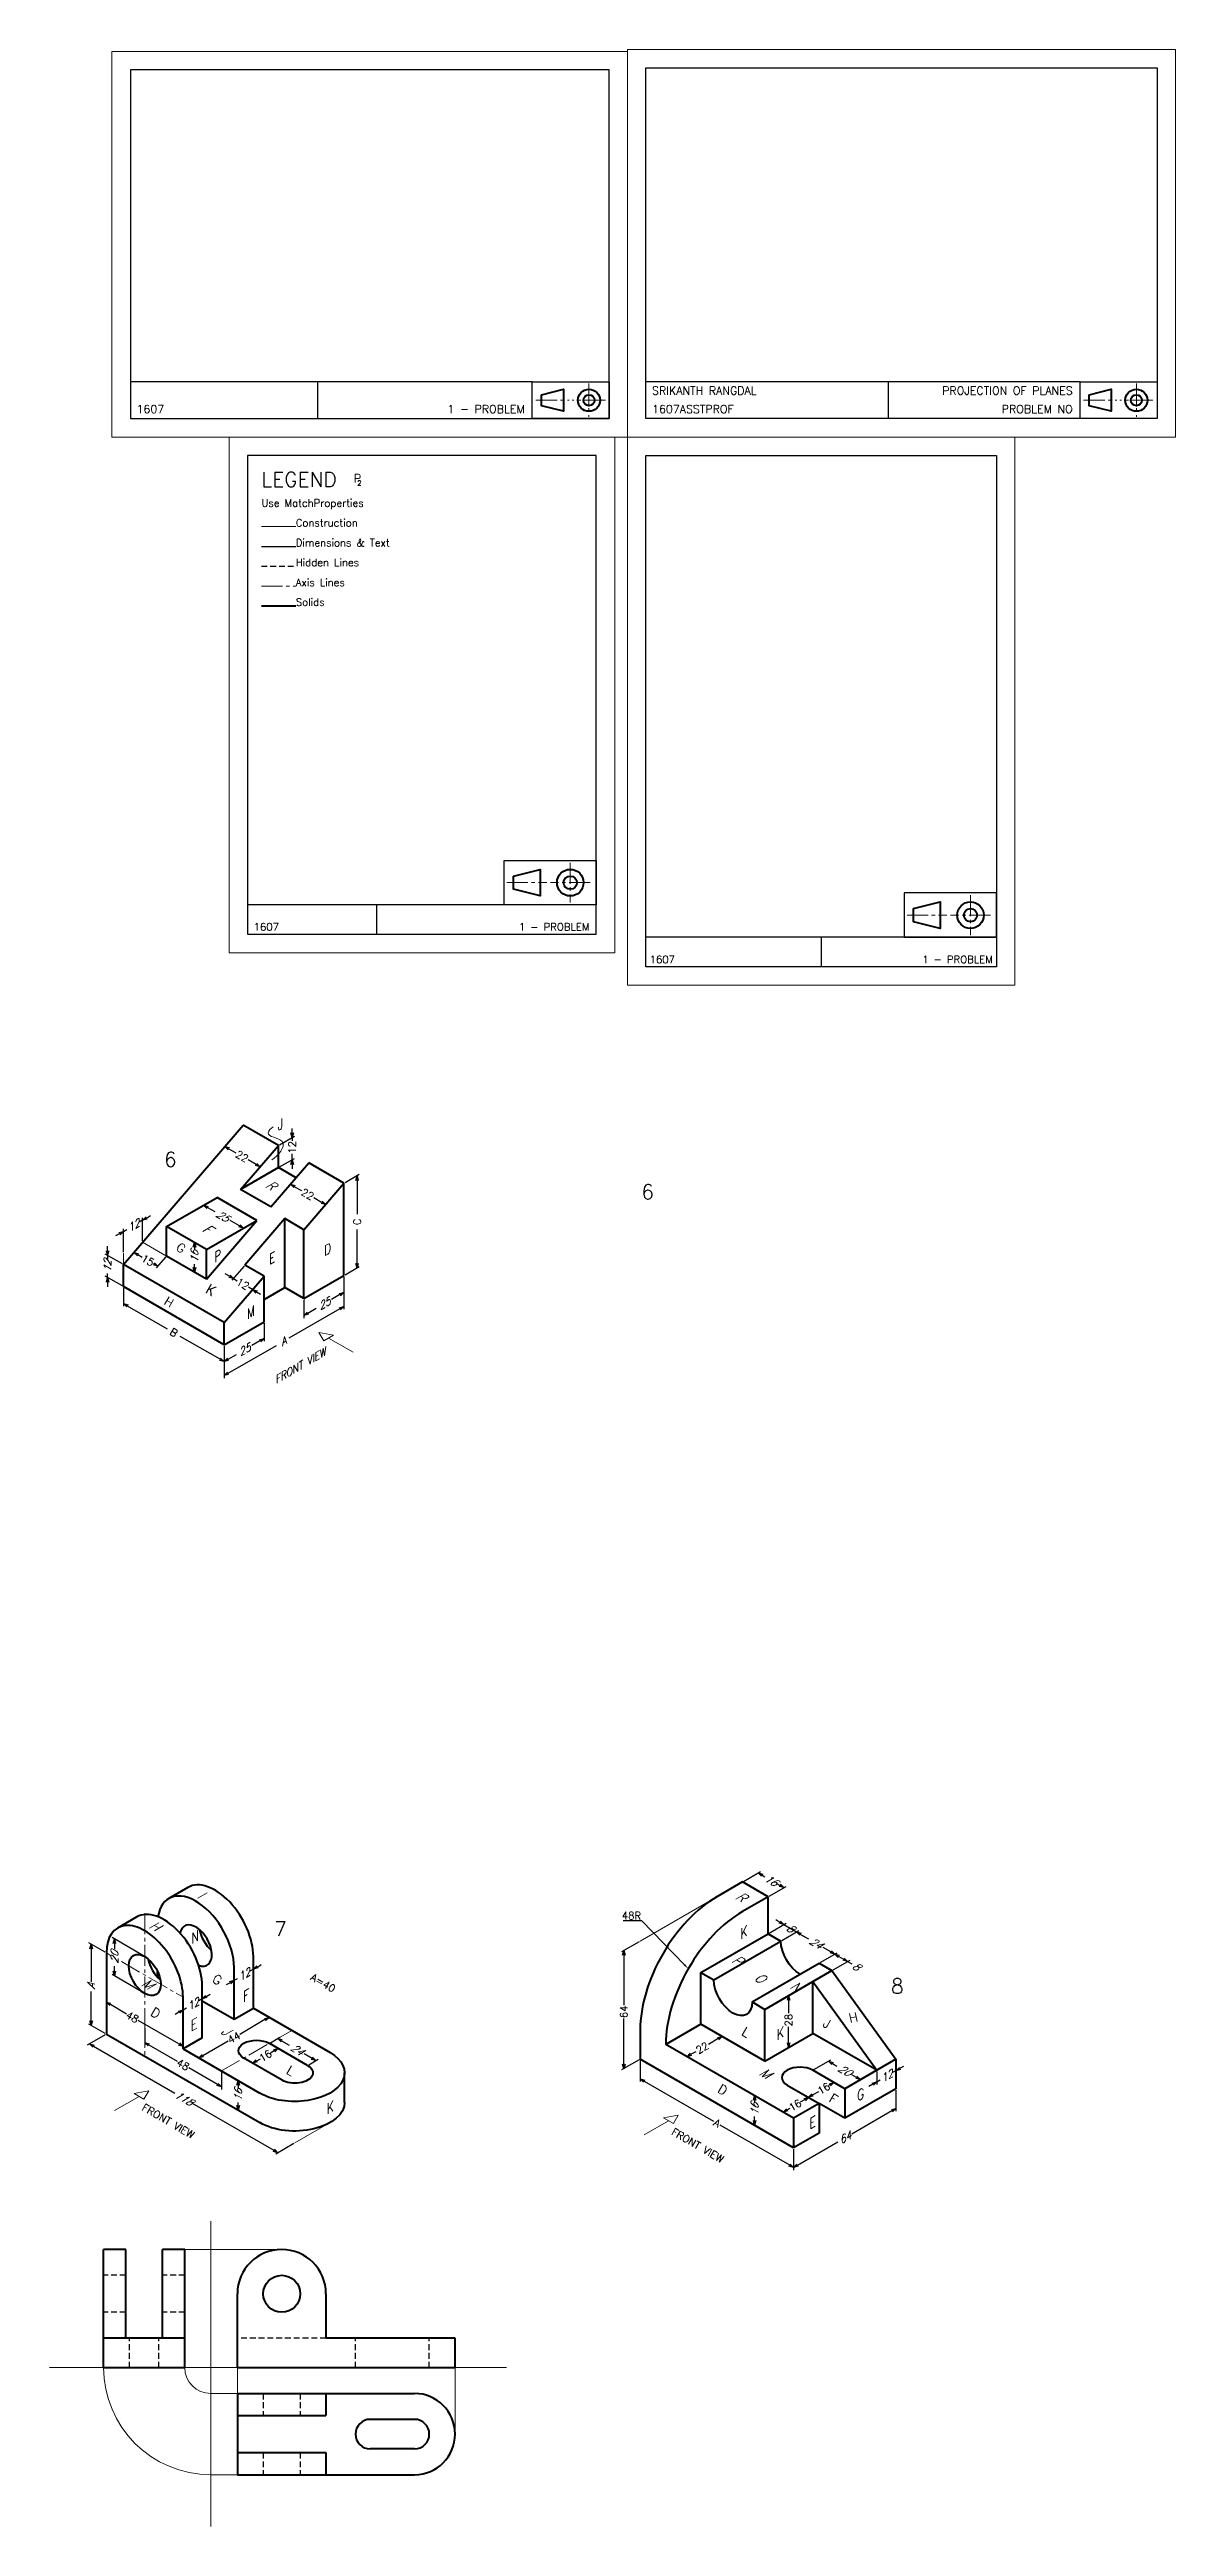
# Model space of a CAD drawing. Header units: millimetres. Extents: x -9631 to 7217, y -631 to 1394.
# Drawn here: x 637 to 1247, y 52 to 1394 of the extents above; entities that cross this region are included whole.
import ezdxf
from ezdxf import colors
from ezdxf.entities.mleader import LeaderData, LeaderLine
from ezdxf.enums import TextEntityAlignment as Align
from ezdxf.math import Vec2, Vec3

# ---------------------------------------------------------------- set-up
doc = ezdxf.new("R2010")
doc.units = ezdxf.units.MM
doc.header["$PDMODE"] = 35
doc.header["$PDSIZE"] = 2
doc.linetypes.add('CENTER2', pattern=[28.575, 19.05, -3.175, 3.175, -3.175])
doc.linetypes.add('HIDDEN2', pattern=[4.7625, 3.175, -1.5875])
doc.layers.get('0').update_dxf_attribs({"lineweight": 15})
for name, color, linetype, lineweight in [('Annotations', 7, 'Continuous', 30), ('Axis', 7, 'CENTER2', 20), ('Dimension', 7, 'Continuous', 30), ('Hidden', 7, 'HIDDEN2', 30), ('Solid', 7, 'Continuous', 80), ('Visible', 7, 'Continuous', 40)]:
    doc.layers.add(name, color=color, linetype=linetype, lineweight=lineweight)
doc.styles.add('+', font='simplex8.shx', dxfattribs={"oblique": 30})
doc.styles.add('-', font='simplex8.shx')
doc.styles.add('Onshape-Standard', font='')
doc.styles.get("Standard").update_dxf_attribs({"font": 'simplex8.shx'})
doc.styles.get('Onshape-Standard').set_extended_font_data('Noto Sans')
doc.dimstyles.new('mid', dxfattribs={"dimtxt": 4, "dimasz": 2.5, "dimexe": 1.25, "dimexo": 0.625, "dimtad": 0, "dimrnd": 0.05, "dimtxsty": 'Standard', "dimblk": 'OPEN30', "dimcen": 2.5, "dimadec": 1, "dimazin": 0, "dimtfac": 1, "dimtmove": 0, "dimatfit": 3, "dimfxl": 1.25, "dimarcsym": 0})

msp = doc.modelspace()

# ---------------------------------------------------------------- texts
at = {"layer": 'Dimension', "attachment_point": 5}
for s, insert, char_height, rotation, style in [('J', (760.541, 810.534), 4.8, 30, '+'), ('R', (756.275, 778.478), 4.8, 330, '+'), ('F', (721.89, 754.848), 4.8, 330, '+'), ('G', (707.882, 744.308), 4.8, 330, '-'), ('P', (726.638, 739.367), 4.8, 30, '+'), ('E', (756.112, 738.166), 4.8, 30, '+'), ('D', (786.221, 742.892), 4.8, 30, '+'), ('K', (723.997, 721.623), 5.76, 330, 'Onshape-Standard'), ('H', (701.443, 714.956), 4.8, 330, '-'), ('M', (744.638, 708.831), 4.8, 30, '+'), ('FRONT VIEW', (772.115, 680.255), 4, 30, '+'), ('I', (718.264, 394.218), 5, 330, '+'), ('R', (1011.099, 392.946), 5, 330, '+'), ('H', (693.445, 377.144), 5, 330, '+'), ('K', (1011.748, 372.887), 5, 30, '+'), ('N', (714.328, 370.275), 5, 30, '+'), ('G', (727.499, 347.864), 5, 330, '-'), ('A=40', (784.912, 346.088), 4, 330, '-'), ('P', (1009.085, 358.61), 5, 330, '+'), ('O', (1021.301, 348.896), 5, 330, '+'), ('M', (689.482, 345.723), 5, 330, '+'), ('F', (741.902, 338.532), 5, 30, '+'), ('N', (1040.753, 344.445), 5, 330, '+'), ('D', (694.181, 329.828), 5, 330, '-'), ('E', (713.783, 322.877), 5, 30, '+'), ('L', (1014.165, 319.364), 5, 330, '-'), ('K', (1031.567, 318.188), 5, 30, '+'), ('J', (1057.998, 324.145), 5, 330, '-'), ('H', (1072.279, 327.343), 5, 12.507883, '-'), ('J', (731.661, 320.259), 5, 330, '+'), ('L', (767.418, 298.542), 5, 330, '-'), ('M', (1024.216, 297.355), 5, 330, '+'), ('K', (787.622, 278.025), 5, 30, '+'), ('D', (1001.428, 288.118), 5, 330, '-'), ('F', (1061.533, 283.251), 5, 330, '-'), ('G', (1075.03, 284.943), 5, 30, '+'), ('FRONT VIEW', (700.979, 271.212), 4, 330, '-'), ('FRONT VIEW', (987.907, 258.04), 4, 330, '-'), ('E', (1048.965, 269.755), 5, 30, '+')]:
    msp.add_mtext(s, dxfattribs=dict(at, insert=insert, char_height=char_height, rotation=rotation, style=style))
at = {"layer": 'Solid'}
for s, p in [('6', (698.722, 788.281)), ('6', (957.378, 770.711)), ('7', (758.37, 371.389)), ('8', (1092.695, 340.399))]:
    msp.add_text(s, height=8, dxfattribs=at).set_placement(p)

# ---------------------------------------------------------------- blocks, each defined once
blk = doc.blocks.new('_Open30')
at = {"color": 0, "linetype": 'ByBlock', "lineweight": -2}
for p, q in [((-1, 0.27), (0, 0)), ((0, 0), (-1, -0.27)), ((0, 0), (-1, 0))]:
    blk.add_line(p, q, dxfattribs=at)
blk = doc.blocks.new('*D25')
at = {"layer": 'Defpoints', "color": 0, "transparency": 16777216}
for p in [(755.6, 327.4), (788.7, 308.4), (750.6, 286.4)]:
    blk.add_point(p, dxfattribs=at)
at = {"layer": 'Dimension', "color": 0, "lineweight": -2, "transparency": 16777216}
for p, q in [((753.4, 326.2), (739.7, 318.2)), ((788, 308.7), (754.4, 328.2)), ((719.7, 306.7), (733.5, 314.7)), ((749.9, 286.7), (716.3, 306.2))]:
    blk.add_line(p, q, dxfattribs=at)
at = {"layer": 'Dimension', "color": 0, "lineweight": -2, "transparency": 16777216, "xscale": 2.5, "yscale": 2.5, "zscale": 2.5}
for p, rotation in [((755.6, 327.4), 30.00000000000014), ((717.5, 305.4), 210.0000000000001)]:
    blk.add_blockref('_Open30', p, dxfattribs=dict(at, rotation=rotation))
at = {"layer": 'Dimension', "color": 0, "transparency": 16777216, "insert": (736.6, 316.4), "char_height": 4, "attachment_point": 5, "rotation": 30, "style": '-'}
blk.add_mtext('44', dxfattribs=at)
blk = doc.blocks.new('*D26')
at = {"layer": 'Defpoints', "color": 0, "transparency": 16777216}
for p in [(738.9, 293.1), (750.6, 286.4), (750.6, 270.4)]:
    blk.add_point(p, dxfattribs=at)
at = {"layer": 'Dimension', "color": 0, "lineweight": -2, "transparency": 16777216}
for p, q in [((749.9, 286.7), (737.7, 293.8)), ((738.9, 290.6), (738.9, 288.9)), ((749.9, 270.7), (737.7, 277.8)), ((738.9, 279.6), (738.9, 281.3))]:
    blk.add_line(p, q, dxfattribs=at)
at = {"layer": 'Dimension', "color": 0, "lineweight": -2, "transparency": 16777216, "xscale": 2.5, "yscale": 2.5, "zscale": 2.5}
for p, rotation in [((738.9, 293.1), 90), ((738.9, 277.1), 270)]:
    blk.add_blockref('_Open30', p, dxfattribs=dict(at, rotation=rotation))
at = {"layer": 'Dimension', "color": 0, "transparency": 16777216, "insert": (738.9, 285.1), "char_height": 4, "attachment_point": 5, "rotation": 90, "style": '+'}
blk.add_mtext('16', dxfattribs=at)
blk = doc.blocks.new('*D27')
at = {"layer": 'Defpoints', "color": 0, "transparency": 16777216}
for p in [(709, 338.4), (719.4, 344.4), (719.4, 337.5)]:
    blk.add_point(p, dxfattribs=at)
at = {"layer": 'Dimension', "color": 0, "lineweight": -2, "transparency": 16777216}
for p, q in [((709, 337.6), (709, 330)), ((719.4, 337.5), (717.5, 336.4)), ((719.4, 343.6), (719.4, 336)), ((721.6, 338.7), (723.7, 340)), ((706.8, 330.2), (704.7, 329)), ((709, 331.5), (710.9, 332.5))]:
    blk.add_line(p, q, dxfattribs=at)
at = {"layer": 'Dimension', "color": 0, "lineweight": -2, "transparency": 16777216, "xscale": 2.5, "yscale": 2.5, "zscale": 2.5}
for p, rotation in [((719.4, 337.5), 209.9999999999996), ((709, 331.5), 29.99999999999957)]:
    blk.add_blockref('_Open30', p, dxfattribs=dict(at, rotation=rotation))
at = {"layer": 'Dimension', "color": 0, "transparency": 16777216, "insert": (714.2, 334.5), "char_height": 4, "attachment_point": 5, "rotation": 30, "style": '+'}
blk.add_mtext('12', dxfattribs=at)
blk = doc.blocks.new('*D28')
at = {"layer": 'Defpoints', "color": 0, "transparency": 16777216}
for p in [(736.7, 354.3), (747.1, 360.3), (747.1, 353.5)]:
    blk.add_point(p, dxfattribs=at)
at = {"layer": 'Dimension', "color": 0, "lineweight": -2, "transparency": 16777216}
for p, q in [((736.7, 353.6), (736.7, 346)), ((747.1, 353.5), (745.2, 352.4)), ((747.1, 359.6), (747.1, 352)), ((749.3, 354.7), (751.4, 356)), ((734.5, 346.2), (732.4, 345)), ((736.7, 347.5), (738.6, 348.5))]:
    blk.add_line(p, q, dxfattribs=at)
at = {"layer": 'Dimension', "color": 0, "lineweight": -2, "transparency": 16777216, "xscale": 2.5, "yscale": 2.5, "zscale": 2.5}
for p, rotation in [((747.1, 353.5), 209.9999999999991), ((736.7, 347.5), 29.99999999999917)]:
    blk.add_blockref('_Open30', p, dxfattribs=dict(at, rotation=rotation))
at = {"layer": 'Dimension', "color": 0, "transparency": 16777216, "insert": (741.9, 350.5), "char_height": 4, "attachment_point": 5, "rotation": 30, "style": '+'}
blk.add_mtext('12', dxfattribs=at)
blk = doc.blocks.new('*D29')
at = {"layer": 'Defpoints', "color": 0, "transparency": 16777216}
for p in [(688.2, 322.4), (729.8, 298.4), (729.8, 289.8)]:
    blk.add_point(p, dxfattribs=at)
at = {"layer": 'Dimension', "color": 0, "lineweight": -2, "transparency": 16777216}
for p, q in [((688.2, 321.6), (688.2, 312.3)), ((690.4, 312.5), (705.8, 303.6)), ((727.6, 291), (712.2, 300)), ((729.8, 297.6), (729.8, 288.3))]:
    blk.add_line(p, q, dxfattribs=at)
at = {"layer": 'Dimension', "color": 0, "lineweight": -2, "transparency": 16777216, "xscale": 2.5, "yscale": 2.5, "zscale": 2.5}
for p, rotation in [((688.2, 313.8), 149.9999999999997), ((729.8, 289.8), 329.9999999999998)]:
    blk.add_blockref('_Open30', p, dxfattribs=dict(at, rotation=rotation))
at = {"layer": 'Dimension', "color": 0, "transparency": 16777216, "insert": (709, 301.8), "char_height": 4, "attachment_point": 5, "rotation": 330, "style": '-'}
blk.add_mtext('48', dxfattribs=at)
blk = doc.blocks.new('*D30')
at = {"layer": 'Defpoints', "color": 0, "transparency": 16777216}
for p in [(667.4, 362.3), (709, 338.4), (709, 311.7)]:
    blk.add_point(p, dxfattribs=at)
at = {"layer": 'Dimension', "color": 0, "lineweight": -2, "transparency": 16777216}
for p, q in [((667.4, 361.6), (667.4, 334.3)), ((709, 337.6), (709, 310.3)), ((669.6, 334.5), (678.3, 329.4)), ((706.8, 313), (684.7, 325.8))]:
    blk.add_line(p, q, dxfattribs=at)
at = {"layer": 'Dimension', "color": 0, "lineweight": -2, "transparency": 16777216, "xscale": 2.5, "yscale": 2.5, "zscale": 2.5}
for p, rotation in [((667.4, 335.7), 149.9999999999999), ((709, 311.7), 329.9999999999999)]:
    blk.add_blockref('_Open30', p, dxfattribs=dict(at, rotation=rotation))
at = {"layer": 'Dimension', "color": 0, "transparency": 16777216, "insert": (681.5, 327.6), "char_height": 4, "attachment_point": 5, "rotation": 330, "style": '-'}
blk.add_mtext('48', dxfattribs=at)
blk = doc.blocks.new('*D31')
at = {"layer": 'Defpoints', "color": 0, "transparency": 16777216}
for p in [(671.8, 369.9), (688.2, 360.3), (688.2, 340.4)]:
    blk.add_point(p, dxfattribs=at)
at = {"layer": 'Dimension', "color": 0, "lineweight": -2, "transparency": 16777216}
for p, q in [((687.6, 360.7), (670.5, 370.6)), ((671.8, 367.4), (671.8, 364.6)), ((687.6, 340.7), (670.5, 350.6)), ((671.8, 352.4), (671.8, 355.2))]:
    blk.add_line(p, q, dxfattribs=at)
at = {"layer": 'Dimension', "color": 0, "lineweight": -2, "transparency": 16777216, "xscale": 2.5, "yscale": 2.5, "zscale": 2.5}
for p, rotation in [((671.8, 369.9), 90), ((671.8, 349.9), 270)]:
    blk.add_blockref('_Open30', p, dxfattribs=dict(at, rotation=rotation))
at = {"layer": 'Dimension', "color": 0, "transparency": 16777216, "insert": (671.8, 359.9), "char_height": 4, "attachment_point": 5, "rotation": 90, "style": '+'}
blk.add_mtext('20', dxfattribs=at)
blk = doc.blocks.new('*D32')
at = {"layer": 'Defpoints', "color": 0, "transparency": 16777216}
for p in [(659.2, 367.1), (667.4, 362.3), (667.4, 318.4)]:
    blk.add_point(p, dxfattribs=at)
at = {"layer": 'Dimension', "color": 0, "lineweight": -2, "transparency": 16777216}
for p, q in [((666.8, 362.7), (657.9, 367.8)), ((659.2, 364.6), (659.2, 346.6)), ((659.2, 325.6), (659.2, 341.5)), ((666.8, 318.7), (657.9, 323.8))]:
    blk.add_line(p, q, dxfattribs=at)
at = {"layer": 'Dimension', "color": 0, "lineweight": -2, "transparency": 16777216, "xscale": 2.5, "yscale": 2.5, "zscale": 2.5}
for p, rotation in [((659.2, 367.1), 90), ((659.2, 323.1), 270)]:
    blk.add_blockref('_Open30', p, dxfattribs=dict(at, rotation=rotation))
at = {"layer": 'Dimension', "color": 0, "transparency": 16777216, "insert": (659.2, 344.1), "char_height": 4, "attachment_point": 5, "rotation": 90, "style": '+'}
blk.add_mtext('A', dxfattribs=at)
blk = doc.blocks.new('*D33')
at = {"layer": 'Defpoints', "color": 0, "transparency": 16777216}
for p in [(760.6, 310.6), (776.5, 301.4), (762.7, 293.4)]:
    blk.add_point(p, dxfattribs=at)
at = {"layer": 'Dimension', "color": 0, "lineweight": -2, "transparency": 16777216}
for p, q in [((758.4, 309.3), (756.4, 308.1)), ((775.9, 301.7), (759.3, 311.3)), ((762.1, 293.7), (745.5, 303.3)), ((748.9, 303.8), (750.9, 305))]:
    blk.add_line(p, q, dxfattribs=at)
at = {"layer": 'Dimension', "color": 0, "lineweight": -2, "transparency": 16777216, "xscale": 2.5, "yscale": 2.5, "zscale": 2.5}
for p, rotation in [((760.6, 310.6), 30.00000000000014), ((746.7, 302.6), 210.0000000000001)]:
    blk.add_blockref('_Open30', p, dxfattribs=dict(at, rotation=rotation))
at = {"layer": 'Dimension', "color": 0, "transparency": 16777216, "insert": (753.6, 306.6), "char_height": 4, "attachment_point": 5, "rotation": 30, "style": '-'}
blk.add_mtext('16', dxfattribs=at)
blk = doc.blocks.new('*D34')
at = {"layer": 'Axis', "color": 0, "lineweight": -2, "transparency": 16777216}
for p, q in [((756.4, 313.7), (761.5, 316.7)), ((762.4, 314.7), (766.6, 312.3)), ((778.9, 305.2), (774.7, 307.6)), ((777.2, 301.7), (782.3, 304.7))]:
    blk.add_line(p, q, dxfattribs=at)
at = {"layer": 'Defpoints', "color": 0, "transparency": 16777216}
for p in [(755.8, 313.4), (776.5, 301.4), (781, 304)]:
    blk.add_point(p, dxfattribs=at)
at = {"layer": 'Axis', "color": 0, "lineweight": -2, "transparency": 16777216, "xscale": 2.5, "yscale": 2.5, "zscale": 2.5}
for p, rotation in [((760.3, 316), 149.9999999999999), ((781, 304), 329.9999999999999)]:
    blk.add_blockref('_Open30', p, dxfattribs=dict(at, rotation=rotation))
at = {"layer": 'Axis', "color": 0, "transparency": 16777216, "insert": (770.7, 310), "char_height": 4, "attachment_point": 5, "rotation": 330, "style": '+'}
blk.add_mtext('24', dxfattribs=at)
blk = doc.blocks.new('*D35')
at = {"layer": 'Defpoints', "color": 0, "transparency": 16777216}
for p in [(667.4, 318.4), (769.6, 259.4), (760.4, 254.1)]:
    blk.add_point(p, dxfattribs=at)
at = {"layer": 'Dimension', "color": 0, "lineweight": -2, "transparency": 16777216}
for p, q in [((666.8, 318), (657, 312.3)), ((660.4, 311.8), (704.6, 286.3)), ((758.3, 255.3), (714.1, 280.8)), ((769, 259), (759.2, 253.3))]:
    blk.add_line(p, q, dxfattribs=at)
at = {"layer": 'Dimension', "color": 0, "lineweight": -2, "transparency": 16777216, "xscale": 2.5, "yscale": 2.5, "zscale": 2.5}
for p, rotation in [((658.3, 313.1), 150.0000000000001), ((760.4, 254.1), 330.0000000000001)]:
    blk.add_blockref('_Open30', p, dxfattribs=dict(at, rotation=rotation))
at = {"layer": 'Dimension', "color": 0, "transparency": 16777216, "insert": (709.3, 283.6), "char_height": 4, "attachment_point": 5, "rotation": 330, "style": '+'}
blk.add_mtext('118', dxfattribs=at)
blk = doc.blocks.new('*D36')
at = {"layer": 'Defpoints', "color": 0, "transparency": 16777216}
for p in [(1095.4, 288.8), (1095.4, 278.1), (1039.9, 256.8)]:
    blk.add_point(p, dxfattribs=at)
at = {"layer": 'Dimension', "color": 0, "lineweight": -2, "transparency": 16777216}
for p, q in [((1095.4, 288), (1095.4, 276.6)), ((1093.2, 276.8), (1071.4, 264.2)), ((1039.9, 256), (1039.9, 244.6)), ((1042.1, 247.3), (1063.8, 259.9))]:
    blk.add_line(p, q, dxfattribs=at)
at = {"layer": 'Dimension', "color": 0, "lineweight": -2, "transparency": 16777216, "xscale": 2.5, "yscale": 2.5, "zscale": 2.5}
for p, rotation in [((1095.4, 278.1), 29.99999969578782), ((1039.9, 246.1), 209.9999996957879)]:
    blk.add_blockref('_Open30', p, dxfattribs=dict(at, rotation=rotation))
at = {"layer": 'Dimension', "color": 0, "transparency": 16777216, "insert": (1067.6, 262.1), "char_height": 4, "attachment_point": 5, "rotation": 30, "style": '+'}
blk.add_mtext('64', dxfattribs=at)
blk = doc.blocks.new('*D37')
at = {"layer": 'Defpoints', "color": 0, "transparency": 16777216}
for p in [(1050.3, 298.8), (1067.6, 288.8), (1076.1, 293.7)]:
    blk.add_point(p, dxfattribs=at)
at = {"layer": 'Dimension', "color": 0, "lineweight": -2, "transparency": 16777216}
for p, q in [((1050.9, 299.1), (1060.1, 304.4)), ((1061, 302.4), (1063.4, 301)), ((1074, 294.9), (1071.5, 296.3)), ((1068.3, 289.1), (1077.4, 294.4))]:
    blk.add_line(p, q, dxfattribs=at)
at = {"layer": 'Dimension', "color": 0, "lineweight": -2, "transparency": 16777216, "xscale": 2.5, "yscale": 2.5, "zscale": 2.5}
for p, rotation in [((1058.8, 303.7), 150.0000003042114), ((1076.1, 293.7), 330.0000003042114)]:
    blk.add_blockref('_Open30', p, dxfattribs=dict(at, rotation=rotation))
at = {"layer": 'Dimension', "color": 0, "transparency": 16777216, "insert": (1067.5, 298.7), "char_height": 4, "attachment_point": 5, "rotation": 330, "style": '+'}
blk.add_mtext('20', dxfattribs=at)
blk = doc.blocks.new('*D38')
at = {"layer": 'Defpoints', "color": 0, "transparency": 16777216}
for p in [(1050.3, 298.8), (1036.5, 290.8), (1061.8, 292.1)]:
    blk.add_point(p, dxfattribs=at)
at = {"layer": 'Dimension', "color": 0, "lineweight": -2, "transparency": 16777216}
for p, q in [((1050.9, 298.4), (1063.1, 291.4)), ((1037.1, 290.4), (1049.2, 283.4)), ((1050.1, 285.4), (1053.5, 287.3)), ((1059.6, 290.9), (1058.9, 290.5))]:
    blk.add_line(p, q, dxfattribs=at)
at = {"layer": 'Dimension', "color": 0, "lineweight": -2, "transparency": 16777216, "xscale": 2.5, "yscale": 2.5, "zscale": 2.5}
for p, rotation in [((1048, 284.1), 210.0000000000001), ((1061.8, 292.1), 30.00000000000014)]:
    blk.add_blockref('_Open30', p, dxfattribs=dict(at, rotation=rotation))
at = {"layer": 'Dimension', "color": 0, "transparency": 16777216, "insert": (1056.2, 288.9), "char_height": 4, "attachment_point": 5, "rotation": 30, "style": '-'}
blk.add_mtext('16', dxfattribs=at)
blk = doc.blocks.new('*D39')
at = {"layer": 'Defpoints', "color": 0, "transparency": 16777216}
for p in [(1048.1, 284.1), (1039.9, 272.8), (1053.8, 280.8)]:
    blk.add_point(p, dxfattribs=at)
at = {"layer": 'Dimension', "color": 0, "lineweight": -2, "transparency": 16777216}
for p, q in [((1045.9, 282.8), (1043.4, 281.4)), ((1053.2, 281.1), (1046.8, 284.8)), ((1039.3, 273.1), (1033, 276.8)), ((1036.4, 277.3), (1038, 278.3))]:
    blk.add_line(p, q, dxfattribs=at)
at = {"layer": 'Dimension', "color": 0, "lineweight": -2, "transparency": 16777216, "xscale": 2.5, "yscale": 2.5, "zscale": 2.5}
for p, rotation in [((1048.1, 284.1), 29.99999878315127), ((1034.2, 276.1), 209.9999987831513)]:
    blk.add_blockref('_Open30', p, dxfattribs=dict(at, rotation=rotation))
at = {"layer": 'Dimension', "color": 0, "transparency": 16777216, "insert": (1040.7, 279.8), "char_height": 4, "attachment_point": 5, "rotation": 30, "style": '-'}
blk.add_mtext('16', dxfattribs=at)
blk = doc.blocks.new('*D40')
at = {"layer": 'Defpoints', "color": 0, "transparency": 16777216}
for p in [(1024.3, 331.8), (1037.2, 311.2), (1024.3, 303.8)]:
    blk.add_point(p, dxfattribs=at)
at = {"layer": 'Dimension', "color": 0, "lineweight": -2, "transparency": 16777216}
for p, q in [((1025, 332.1), (1038.5, 339.9)), ((1037.2, 336.7), (1037.2, 329.6)), ((1037.2, 313.7), (1037.2, 322.3)), ((1025, 304.1), (1038.5, 311.9))]:
    blk.add_line(p, q, dxfattribs=at)
at = {"layer": 'Dimension', "color": 0, "lineweight": -2, "transparency": 16777216, "xscale": 2.5, "yscale": 2.5, "zscale": 2.5}
for p, rotation in [((1037.2, 339.2), 90), ((1037.2, 311.2), 270)]:
    blk.add_blockref('_Open30', p, dxfattribs=dict(at, rotation=rotation))
at = {"layer": 'Dimension', "color": 0, "transparency": 16777216, "insert": (1037.2, 325.9), "char_height": 4, "attachment_point": 5, "rotation": 90, "style": '-'}
blk.add_mtext('28', dxfattribs=at)
blk = doc.blocks.new('*D41')
at = {"layer": 'Axis', "color": 0, "lineweight": -2, "transparency": 16777216}
for p, q in [((1012.8, 401.1), (1022, 406.4)), ((1022.9, 404.4), (1024.3, 403.6)), ((1026.7, 393.1), (1035.8, 398.4)), ((1032.4, 398.9), (1030.9, 399.8))]:
    blk.add_line(p, q, dxfattribs=at)
at = {"layer": 'Defpoints', "color": 0, "transparency": 16777216}
for p in [(1012.2, 400.8), (1026.1, 392.8), (1034.6, 397.7)]:
    blk.add_point(p, dxfattribs=at)
at = {"layer": 'Axis', "color": 0, "lineweight": -2, "transparency": 16777216, "xscale": 2.5, "yscale": 2.5, "zscale": 2.5}
for p, rotation in [((1020.7, 405.7), 150.0000003042115), ((1034.6, 397.7), 330.0000003042115)]:
    blk.add_blockref('_Open30', p, dxfattribs=dict(at, rotation=rotation))
at = {"layer": 'Axis', "color": 0, "transparency": 16777216, "insert": (1027.6, 401.7), "char_height": 4, "attachment_point": 5, "rotation": 330, "style": '+'}
blk.add_mtext('16', dxfattribs=at)
blk = doc.blocks.new('*D42')
at = {"layer": 'Axis', "color": 0, "lineweight": -2, "transparency": 16777216}
for p, q in [((1026.7, 373.1), (1035.8, 378.4)), ((1032.4, 378.9), (1030.2, 380.2)), ((1034.6, 377.7), (1041.5, 373.7)), ((1033.6, 369.1), (1042.7, 374.4)), ((1043.7, 372.4), (1045.8, 371.2))]:
    blk.add_line(p, q, dxfattribs=at)
at = {"layer": 'Defpoints', "color": 0, "transparency": 16777216}
for p in [(1026.1, 372.8), (1033, 368.8), (1041.5, 373.7)]:
    blk.add_point(p, dxfattribs=at)
at = {"layer": 'Axis', "color": 0, "lineweight": -2, "transparency": 16777216, "xscale": 2.5, "yscale": 2.5, "zscale": 2.5}
for p, rotation in [((1034.6, 377.7), 330.0000003042115), ((1041.5, 373.7), 150.0000003042115)]:
    blk.add_blockref('_Open30', p, dxfattribs=dict(at, rotation=rotation))
at = {"layer": 'Axis', "color": 0, "transparency": 16777216, "insert": (1038, 375.7), "char_height": 4, "attachment_point": 5, "rotation": 330, "style": '+'}
blk.add_mtext('8', dxfattribs=at)
blk = doc.blocks.new('*D43')
at = {"layer": 'Axis', "color": 0, "lineweight": -2, "transparency": 16777216}
for p, q in [((1054.4, 357.1), (1063.5, 362.4)), ((1061.3, 353.1), (1070.5, 358.4)), ((1064.4, 360.4), (1067, 358.9)), ((1069.2, 357.7), (1071.4, 356.4))]:
    blk.add_line(p, q, dxfattribs=at)
at = {"layer": 'Defpoints', "color": 0, "transparency": 16777216}
for p in [(1053.8, 356.8), (1060.7, 352.8), (1069.2, 357.7)]:
    blk.add_point(p, dxfattribs=at)
at = {"layer": 'Axis', "color": 0, "lineweight": -2, "transparency": 16777216, "xscale": 2.5, "yscale": 2.5, "zscale": 2.5}
for p, rotation in [((1062.3, 361.7), 150.0000003042123), ((1069.2, 357.7), 330.0000003042123)]:
    blk.add_blockref('_Open30', p, dxfattribs=dict(at, rotation=rotation))
at = {"layer": 'Axis', "color": 0, "transparency": 16777216, "insert": (1073.7, 355.1), "char_height": 4, "attachment_point": 5, "rotation": 330, "style": '+'}
blk.add_mtext('8', dxfattribs=at)
blk = doc.blocks.new('*D44')
at = {"layer": 'Axis', "color": 0, "lineweight": -2, "transparency": 16777216}
for p, q in [((1033.6, 369.1), (1042.7, 374.4)), ((1043.7, 372.4), (1047.9, 370)), ((1054.4, 357.1), (1063.5, 362.4)), ((1060.1, 362.9), (1055.9, 365.3))]:
    blk.add_line(p, q, dxfattribs=at)
at = {"layer": 'Defpoints', "color": 0, "transparency": 16777216}
for p in [(1033, 368.8), (1053.8, 356.8), (1062.3, 361.7)]:
    blk.add_point(p, dxfattribs=at)
at = {"layer": 'Axis', "color": 0, "lineweight": -2, "transparency": 16777216, "xscale": 2.5, "yscale": 2.5, "zscale": 2.5}
for p, rotation in [((1041.5, 373.7), 150.000000304212), ((1062.3, 361.7), 330.000000304212)]:
    blk.add_blockref('_Open30', p, dxfattribs=dict(at, rotation=rotation))
at = {"layer": 'Axis', "color": 0, "transparency": 16777216, "insert": (1051.9, 367.7), "char_height": 4, "attachment_point": 5, "rotation": 330, "style": '+'}
blk.add_mtext('24', dxfattribs=at)
blk = doc.blocks.new('*D45')
at = {"layer": 'Defpoints', "color": 0, "transparency": 16777216}
for p in [(989.7, 323.8), (970.6, 312.8), (1001.2, 317.1)]:
    blk.add_point(p, dxfattribs=at)
at = {"layer": 'Dimension', "color": 0, "lineweight": -2, "transparency": 16777216}
for p, q in [((990.3, 323.4), (1002.4, 316.4)), ((971.3, 312.4), (983.4, 305.4)), ((984.3, 307.4), (987.1, 309)), ((999, 315.9), (993.8, 312.8))]:
    blk.add_line(p, q, dxfattribs=at)
at = {"layer": 'Dimension', "color": 0, "lineweight": -2, "transparency": 16777216, "xscale": 2.5, "yscale": 2.5, "zscale": 2.5}
for p, rotation in [((1001.2, 317.1), 29.99999969578782), ((982.1, 306.1), 209.9999996957879)]:
    blk.add_blockref('_Open30', p, dxfattribs=dict(at, rotation=rotation))
at = {"layer": 'Dimension', "color": 0, "transparency": 16777216, "insert": (990.4, 310.9), "char_height": 4, "attachment_point": 5, "rotation": 30, "style": '-'}
blk.add_mtext('22', dxfattribs=at)
blk = doc.blocks.new('*D46')
at = {"layer": 'Defpoints', "color": 0, "transparency": 16777216}
for p in [(1018.8, 285), (1039.9, 272.8), (1039.9, 256.8)]:
    blk.add_point(p, dxfattribs=at)
at = {"layer": 'Dimension', "color": 0, "lineweight": -2, "transparency": 16777216}
for p, q in [((1039.3, 273.1), (1017.6, 285.7)), ((1018.8, 282.5), (1018.8, 281.3)), ((1039.3, 257.1), (1017.6, 269.7)), ((1018.8, 271.5), (1018.8, 273.7))]:
    blk.add_line(p, q, dxfattribs=at)
at = {"layer": 'Dimension', "color": 0, "lineweight": -2, "transparency": 16777216, "xscale": 2.5, "yscale": 2.5, "zscale": 2.5}
for p, rotation in [((1018.8, 285), 90), ((1018.8, 269), 270)]:
    blk.add_blockref('_Open30', p, dxfattribs=dict(at, rotation=rotation))
at = {"layer": 'Dimension', "color": 0, "transparency": 16777216, "insert": (1018.8, 277.5), "char_height": 4, "attachment_point": 5, "rotation": 90, "style": '+'}
blk.add_mtext('16', dxfattribs=at)
blk = doc.blocks.new('*D47')
at = {"layer": 'Defpoints', "color": 0, "transparency": 16777216}
for p in [(956.8, 304.8), (1039.9, 256.8), (1039.9, 246.1)]:
    blk.add_point(p, dxfattribs=at)
at = {"layer": 'Dimension', "color": 0, "lineweight": -2, "transparency": 16777216}
for p, q in [((956.8, 304), (956.8, 292.6)), ((959, 292.8), (996.5, 271.1)), ((1037.8, 247.3), (1000.2, 269)), ((1039.9, 256), (1039.9, 244.6))]:
    blk.add_line(p, q, dxfattribs=at)
at = {"layer": 'Dimension', "color": 0, "lineweight": -2, "transparency": 16777216, "xscale": 2.5, "yscale": 2.5, "zscale": 2.5}
for p, rotation in [((956.8, 294.1), 150.0017197713873), ((1039.9, 246.1), 330.0017197713873)]:
    blk.add_blockref('_Open30', p, dxfattribs=dict(at, rotation=rotation))
at = {"layer": 'Dimension', "color": 0, "transparency": 16777216, "insert": (998.4, 270.1), "char_height": 4, "attachment_point": 5, "rotation": 330.0017, "style": '-'}
blk.add_mtext('A', dxfattribs=at)
blk = doc.blocks.new('*D48')
at = {"layer": 'Defpoints', "color": 0, "transparency": 16777216}
for p in [(956.8, 368.8), (947.9, 299.6), (956.8, 304.8)]:
    blk.add_point(p, dxfattribs=at)
at = {"layer": 'Dimension', "color": 0, "lineweight": -2, "transparency": 16777216}
for p, q in [((956.2, 368.4), (946.6, 362.9)), ((947.9, 361.1), (947.9, 334)), ((947.9, 302.1), (947.9, 326.8)), ((956.2, 304.4), (946.6, 298.9))]:
    blk.add_line(p, q, dxfattribs=at)
at = {"layer": 'Dimension', "color": 0, "lineweight": -2, "transparency": 16777216, "xscale": 2.5, "yscale": 2.5, "zscale": 2.5}
for p, rotation in [((947.9, 363.6), 90), ((947.9, 299.6), 270)]:
    blk.add_blockref('_Open30', p, dxfattribs=dict(at, rotation=rotation))
at = {"layer": 'Dimension', "color": 0, "transparency": 16777216, "insert": (947.9, 330.4), "char_height": 4, "attachment_point": 5, "rotation": 90, "style": '-'}
blk.add_mtext('64', dxfattribs=at)
blk = doc.blocks.new('*D49')
at = {"layer": 'Defpoints', "color": 0, "transparency": 16777216}
for p in [(1085, 298.8), (1095.4, 304.8), (1095.4, 298.5)]:
    blk.add_point(p, dxfattribs=at)
at = {"layer": 'Dimension', "color": 0, "lineweight": -2, "transparency": 16777216}
for p, q in [((1085, 298), (1085, 291.1)), ((1095.4, 298.5), (1093.5, 297.5)), ((1095.4, 304), (1095.4, 297.1)), ((1097.5, 299.8), (1099.7, 301)), ((1082.8, 291.3), (1080.6, 290)), ((1085, 292.5), (1086.8, 293.6))]:
    blk.add_line(p, q, dxfattribs=at)
at = {"layer": 'Dimension', "color": 0, "lineweight": -2, "transparency": 16777216, "xscale": 2.5, "yscale": 2.5, "zscale": 2.5}
for p, rotation in [((1095.4, 298.5), 209.9999996957882), ((1085, 292.5), 29.9999996957882)]:
    blk.add_blockref('_Open30', p, dxfattribs=dict(at, rotation=rotation))
at = {"layer": 'Dimension', "color": 0, "transparency": 16777216, "insert": (1090.2, 295.5), "char_height": 4, "attachment_point": 5, "rotation": 30, "style": '+'}
blk.add_mtext('12', dxfattribs=at)
blk = doc.blocks.new('*D60')
at = {"layer": 'Defpoints', "color": 0, "transparency": 16777216}
for p in [(676.7, 723.3), (731.2, 691.8), (731.2, 682.7)]:
    blk.add_point(p, dxfattribs=at)
at = {"layer": 'Dimension', "color": 0, "lineweight": -2, "transparency": 16777216}
for p, q in [((676.7, 722.6), (676.7, 712.8)), ((678.8, 713), (700.4, 700.5)), ((729.1, 684), (707.5, 696.4)), ((731.2, 691.1), (731.2, 681.3))]:
    blk.add_line(p, q, dxfattribs=at)
at = {"layer": 'Dimension', "color": 0, "lineweight": -2, "transparency": 16777216, "xscale": 2.5, "yscale": 2.5, "zscale": 2.5}
for p, rotation in [((676.7, 714.2), 150.0000000000001), ((731.2, 682.7), 330.0000000000001)]:
    blk.add_blockref('_Open30', p, dxfattribs=dict(at, rotation=rotation))
at = {"layer": 'Dimension', "color": 0, "transparency": 16777216, "insert": (704, 698.5), "char_height": 4, "attachment_point": 5, "rotation": 330, "style": '-'}
blk.add_mtext('B', dxfattribs=at)
blk = doc.blocks.new('*D61')
at = {"layer": 'Defpoints', "color": 0, "transparency": 16777216}
for p in [(752.9, 704.3), (731.2, 691.8), (752.9, 695.2)]:
    blk.add_point(p, dxfattribs=at)
at = {"layer": 'Dimension', "color": 0, "lineweight": -2, "transparency": 16777216}
for p, q in [((752.9, 703.6), (752.9, 693.8)), ((731.2, 691.1), (731.2, 681.3)), ((733.4, 684), (737.9, 686.6)), ((750.7, 694), (746.2, 691.4))]:
    blk.add_line(p, q, dxfattribs=at)
at = {"layer": 'Dimension', "color": 0, "lineweight": -2, "transparency": 16777216, "xscale": 2.5, "yscale": 2.5, "zscale": 2.5}
for p, rotation in [((731.2, 682.7), 210.0000000000001), ((752.9, 695.2), 30.00000000000012)]:
    blk.add_blockref('_Open30', p, dxfattribs=dict(at, rotation=rotation))
at = {"layer": 'Dimension', "color": 0, "transparency": 16777216, "insert": (742.1, 689), "char_height": 4, "attachment_point": 5, "rotation": 30, "style": '+'}
blk.add_mtext('25', dxfattribs=at)
blk = doc.blocks.new('*D62')
at = {"layer": 'Defpoints', "color": 0, "transparency": 16777216}
for p in [(796.2, 729.3), (774.5, 716.8), (796.2, 720.2)]:
    blk.add_point(p, dxfattribs=at)
at = {"layer": 'Dimension', "color": 0, "lineweight": -2, "transparency": 16777216}
for p, q in [((796.2, 728.6), (796.2, 718.8)), ((774.5, 716.1), (774.5, 706.3)), ((776.7, 709), (781.2, 711.6)), ((794, 719), (789.5, 716.4))]:
    blk.add_line(p, q, dxfattribs=at)
at = {"layer": 'Dimension', "color": 0, "lineweight": -2, "transparency": 16777216, "xscale": 2.5, "yscale": 2.5, "zscale": 2.5}
for p, rotation in [((796.2, 720.2), 30.00000000000012), ((774.5, 707.7), 210.0000000000001)]:
    blk.add_blockref('_Open30', p, dxfattribs=dict(at, rotation=rotation))
at = {"layer": 'Dimension', "color": 0, "transparency": 16777216, "insert": (785.4, 714), "char_height": 4, "attachment_point": 5, "rotation": 30, "style": '+'}
blk.add_mtext('25', dxfattribs=at)
blk = doc.blocks.new('*D63')
at = {"layer": 'Defpoints', "color": 0, "transparency": 16777216}
for p in [(796.2, 729.3), (796.2, 712.6), (731.2, 691.8)]:
    blk.add_point(p, dxfattribs=at)
at = {"layer": 'Dimension', "color": 0, "lineweight": -2, "transparency": 16777216}
for p, q in [((796.2, 728.6), (796.2, 711.2)), ((794, 711.4), (766.4, 695.4)), ((731.2, 691.1), (731.2, 673.7)), ((733.4, 676.4), (759.6, 691.5))]:
    blk.add_line(p, q, dxfattribs=at)
at = {"layer": 'Dimension', "color": 0, "lineweight": -2, "transparency": 16777216, "xscale": 2.5, "yscale": 2.5, "zscale": 2.5}
for p, rotation in [((796.2, 712.6), 30.00000000000006), ((731.2, 675.1), 210.0000000000001)]:
    blk.add_blockref('_Open30', p, dxfattribs=dict(at, rotation=rotation))
at = {"layer": 'Dimension', "color": 0, "transparency": 16777216, "insert": (763, 693.5), "char_height": 4, "attachment_point": 5, "rotation": 30, "style": '+'}
blk.add_mtext('A', dxfattribs=at)
blk = doc.blocks.new('*D64')
at = {"layer": 'Defpoints', "color": 0, "transparency": 16777216}
for p in [(796.2, 779.3), (803.3, 783.4), (796.2, 729.3)]:
    blk.add_point(p, dxfattribs=at)
at = {"layer": 'Dimension', "color": 0, "lineweight": -2, "transparency": 16777216}
for p, q in [((796.8, 779.7), (804.5, 784.2)), ((803.3, 780.9), (803.3, 762.6)), ((803.3, 735.9), (803.3, 754.3)), ((796.8, 729.7), (804.5, 734.2))]:
    blk.add_line(p, q, dxfattribs=at)
at = {"layer": 'Dimension', "color": 0, "lineweight": -2, "transparency": 16777216, "xscale": 2.5, "yscale": 2.5, "zscale": 2.5}
for p, rotation in [((803.3, 783.4), 90), ((803.3, 733.4), 270)]:
    blk.add_blockref('_Open30', p, dxfattribs=dict(at, rotation=rotation))
at = {"layer": 'Dimension', "color": 0, "transparency": 16777216, "insert": (803.3, 758.4), "char_height": 4, "attachment_point": 5, "rotation": 90, "style": '-'}
blk.add_mtext('C', dxfattribs=at)
blk = doc.blocks.new('*D65')
at = {"layer": 'Defpoints', "color": 0, "transparency": 16777216}
for p in [(687.1, 759.3), (676.7, 741.4), (687.1, 747.4)]:
    blk.add_point(p, dxfattribs=at)
at = {"layer": 'Dimension', "color": 0, "lineweight": -2, "transparency": 16777216}
for p, q in [((674.5, 752), (672.4, 750.8)), ((676.7, 742.1), (676.7, 754.7)), ((676.7, 753.3), (678.5, 754.3)), ((687.1, 759.3), (685.2, 758.2)), ((687.1, 748.1), (687.1, 760.7)), ((689.2, 760.5), (691.4, 761.8))]:
    blk.add_line(p, q, dxfattribs=at)
at = {"layer": 'Dimension', "color": 0, "lineweight": -2, "transparency": 16777216, "xscale": 2.5, "yscale": 2.5, "zscale": 2.5}
for p, rotation in [((676.7, 753.3), 30.00000000000102), ((687.1, 759.3), 210.000000000001)]:
    blk.add_blockref('_Open30', p, dxfattribs=dict(at, rotation=rotation))
at = {"layer": 'Dimension', "color": 0, "transparency": 16777216, "insert": (681.9, 756.3), "char_height": 4, "attachment_point": 5, "rotation": 30, "style": '+'}
blk.add_mtext('12', dxfattribs=at)
blk = doc.blocks.new('*D66')
at = {"layer": 'Defpoints', "color": 0, "transparency": 16777216}
for p in [(720.1, 767.5), (700.1, 755.9), (721.7, 743.4)]:
    blk.add_point(p, dxfattribs=at)
at = {"layer": 'Dimension', "color": 0, "lineweight": -2, "transparency": 16777216}
for p, q in [((700.7, 756.3), (721.4, 768.2)), ((722.3, 766.2), (726.2, 764)), ((722.3, 743.8), (743, 755.7)), ((739.6, 756.2), (734.5, 759.2))]:
    blk.add_line(p, q, dxfattribs=at)
at = {"layer": 'Dimension', "color": 0, "lineweight": -2, "transparency": 16777216, "xscale": 2.5, "yscale": 2.5, "zscale": 2.5}
for p, rotation in [((720.1, 767.5), 150.0000000000001), ((741.8, 755), 330.0000000000001)]:
    blk.add_blockref('_Open30', p, dxfattribs=dict(at, rotation=rotation))
at = {"layer": 'Dimension', "color": 0, "transparency": 16777216, "insert": (730.3, 761.6), "char_height": 4, "attachment_point": 5, "rotation": 330, "style": '+'}
blk.add_mtext('25', dxfattribs=at)
blk = doc.blocks.new('*D67')
at = {"layer": 'Defpoints', "color": 0, "transparency": 16777216}
for p in [(710.9, 749.7), (715.2, 747.2), (710.9, 733.7)]:
    blk.add_point(p, dxfattribs=at)
at = {"layer": 'Dimension', "color": 0, "lineweight": -2, "transparency": 16777216}
for p, q in [((711.5, 749.3), (716.4, 746.5)), ((715.2, 744.7), (715.2, 743.2)), ((711.5, 733.3), (716.4, 730.5)), ((715.2, 733.7), (715.2, 735.6))]:
    blk.add_line(p, q, dxfattribs=at)
at = {"layer": 'Dimension', "color": 0, "lineweight": -2, "transparency": 16777216, "xscale": 2.5, "yscale": 2.5, "zscale": 2.5}
for p, rotation in [((715.2, 747.2), 90), ((715.2, 731.2), 270)]:
    blk.add_blockref('_Open30', p, dxfattribs=dict(at, rotation=rotation))
at = {"layer": 'Dimension', "color": 0, "transparency": 16777216, "insert": (715.2, 739.4), "char_height": 4, "attachment_point": 5, "rotation": 90, "style": '+'}
blk.add_mtext('16', dxfattribs=at)
blk = doc.blocks.new('*D68')
at = {"layer": 'Defpoints', "color": 0, "transparency": 16777216}
for p in [(736.3, 727.7), (742.5, 735), (752.9, 729)]:
    blk.add_point(p, dxfattribs=at)
at = {"layer": 'Dimension', "color": 0, "lineweight": -2, "transparency": 16777216}
for p, q in [((734.1, 729), (731.9, 730.2)), ((742.1, 734.5), (735.4, 726.8)), ((736.3, 727.7), (738.4, 726.5)), ((752.5, 728.5), (745.8, 720.8)), ((746.7, 721.7), (744.4, 723.1)), ((748.8, 720.5), (751, 719.2))]:
    blk.add_line(p, q, dxfattribs=at)
at = {"layer": 'Dimension', "color": 0, "lineweight": -2, "transparency": 16777216, "xscale": 2.5, "yscale": 2.5, "zscale": 2.5}
for p, rotation in [((736.3, 727.7), 330.0000000000006), ((746.7, 721.7), 150.0000000000005)]:
    blk.add_blockref('_Open30', p, dxfattribs=dict(at, rotation=rotation))
at = {"layer": 'Dimension', "color": 0, "transparency": 16777216, "insert": (741.4, 724.8), "char_height": 4, "attachment_point": 5, "rotation": 330}
blk.add_mtext('12', dxfattribs=at)
blk = doc.blocks.new('*D69')
at = {"layer": 'Defpoints', "color": 0, "transparency": 16777216}
for p in [(687.1, 747.4), (700.1, 739.9), (695.4, 734.4)]:
    blk.add_point(p, dxfattribs=at)
at = {"layer": 'Dimension', "color": 0, "lineweight": -2, "transparency": 16777216}
for p, q in [((686.7, 746.9), (681.5, 741)), ((684.5, 740.7), (686.9, 739.3)), ((699.6, 739.4), (694.5, 733.5)), ((693.2, 735.7), (693, 735.8))]:
    blk.add_line(p, q, dxfattribs=at)
at = {"layer": 'Dimension', "color": 0, "lineweight": -2, "transparency": 16777216, "xscale": 2.5, "yscale": 2.5, "zscale": 2.5}
for p, rotation in [((682.4, 741.9), 149.9999999999997), ((695.4, 734.4), 329.9999999999997)]:
    blk.add_blockref('_Open30', p, dxfattribs=dict(at, rotation=rotation))
at = {"layer": 'Dimension', "color": 0, "transparency": 16777216, "insert": (689.9, 737.6), "char_height": 4, "attachment_point": 5, "rotation": 330}
blk.add_mtext('15', dxfattribs=at)
blk = doc.blocks.new('*D70')
at = {"layer": 'Defpoints', "color": 0, "transparency": 16777216}
for p in [(668.1, 740.3), (676.7, 735.3), (676.7, 723.3)]:
    blk.add_point(p, dxfattribs=at)
at = {"layer": 'Dimension', "color": 0, "lineweight": -2, "transparency": 16777216}
for p, q in [((676.1, 735.7), (666.8, 741)), ((668.1, 742.8), (668.1, 745.3)), ((668.1, 740.3), (668.1, 738.2)), ((676.1, 723.7), (666.8, 729)), ((668.1, 728.3), (668.1, 730.5)), ((668.1, 725.8), (668.1, 723.3))]:
    blk.add_line(p, q, dxfattribs=at)
at = {"layer": 'Dimension', "color": 0, "lineweight": -2, "transparency": 16777216, "xscale": 2.5, "yscale": 2.5, "zscale": 2.5}
for p, rotation in [((668.1, 740.3), 270), ((668.1, 728.3), 90)]:
    blk.add_blockref('_Open30', p, dxfattribs=dict(at, rotation=rotation))
at = {"layer": 'Dimension', "color": 0, "transparency": 16777216, "insert": (668.1, 734.3), "char_height": 4, "attachment_point": 5, "rotation": 90, "style": '+'}
blk.add_mtext('12', dxfattribs=at)
blk = doc.blocks.new('*D71')
at = {"layer": 'Defpoints', "color": 0, "transparency": 16777216}
for p in [(741.6, 810.8), (760.7, 799.8), (750.8, 788.3)]:
    blk.add_point(p, dxfattribs=at)
at = {"layer": 'Dimension', "color": 0, "lineweight": -2, "transparency": 16777216}
for p, q in [((741.2, 810.4), (730.9, 798.3)), ((733.9, 798), (737.6, 795.9)), ((748.6, 789.5), (744.3, 792)), ((760.3, 799.4), (749.9, 787.3))]:
    blk.add_line(p, q, dxfattribs=at)
at = {"layer": 'Dimension', "color": 0, "lineweight": -2, "transparency": 16777216, "xscale": 2.5, "yscale": 2.5, "zscale": 2.5}
for p, rotation in [((731.7, 799.3), 150.0000000000003), ((750.8, 788.3), 330.0000000000002)]:
    blk.add_blockref('_Open30', p, dxfattribs=dict(at, rotation=rotation))
at = {"layer": 'Dimension', "color": 0, "transparency": 16777216, "insert": (741, 793.9), "char_height": 4, "attachment_point": 5, "rotation": 330}
blk.add_mtext('22', dxfattribs=at)
blk = doc.blocks.new('*D72')
at = {"layer": 'Defpoints', "color": 0, "transparency": 16777216}
for p in [(777.1, 790.3), (796.2, 779.3), (786.3, 767.8)]:
    blk.add_point(p, dxfattribs=at)
at = {"layer": 'Dimension', "color": 0, "lineweight": -2, "transparency": 16777216}
for p, q in [((776.7, 789.9), (766.4, 777.8)), ((795.8, 778.9), (785.4, 766.8)), ((769.4, 777.5), (773.2, 775.4)), ((784.1, 769), (779.8, 771.5))]:
    blk.add_line(p, q, dxfattribs=at)
at = {"layer": 'Dimension', "color": 0, "lineweight": -2, "transparency": 16777216, "xscale": 2.5, "yscale": 2.5, "zscale": 2.5}
for p, rotation in [((767.2, 778.8), 150.0000000000003), ((786.3, 767.8), 330.0000000000002)]:
    blk.add_blockref('_Open30', p, dxfattribs=dict(at, rotation=rotation))
at = {"layer": 'Dimension', "color": 0, "transparency": 16777216, "insert": (776.5, 773.4), "char_height": 4, "attachment_point": 5, "rotation": 330}
blk.add_mtext('22', dxfattribs=at)
blk = doc.blocks.new('*D73')
at = {"layer": 'Defpoints', "color": 0, "transparency": 16777216}
for p in [(760.7, 799.8), (768.1, 804.1), (760.7, 787.8)]:
    blk.add_point(p, dxfattribs=at)
at = {"layer": 'Dimension', "color": 0, "lineweight": -2, "transparency": 16777216}
for p, q in [((768.1, 806.6), (768.1, 809.1)), ((761.3, 800.2), (769.4, 804.8)), ((761.3, 788.2), (769.4, 792.8)), ((768.1, 804.1), (768.1, 802.3)), ((768.1, 792.1), (768.1, 795.3)), ((768.1, 789.6), (768.1, 787.1))]:
    blk.add_line(p, q, dxfattribs=at)
at = {"layer": 'Dimension', "color": 0, "lineweight": -2, "transparency": 16777216, "xscale": 2.5, "yscale": 2.5, "zscale": 2.5}
for p, rotation in [((768.1, 804.1), 270), ((768.1, 792.1), 90)]:
    blk.add_blockref('_Open30', p, dxfattribs=dict(at, rotation=rotation))
at = {"layer": 'Dimension', "color": 0, "transparency": 16777216, "insert": (768.1, 798.8), "char_height": 4, "attachment_point": 5, "rotation": 90, "style": '-'}
blk.add_mtext('12', dxfattribs=at)
blk = doc.blocks.new('*U98')
blk.add_lwpolyline([(0, 210), (297, 210), (297, 0), (0, 0)], close=True)
at = {"layer": 'Annotations'}
for p, q in [((129, 30), (10, 30)), ((245.3, 30), (129, 30)), ((141.3, 30), (141.3, 10))]:
    blk.add_line(p, q, dxfattribs=at)
for points in [[(10, 200), (287, 200), (287, 10), (10, 10)], [(245.3, 30), (287, 30), (287, 10), (245.3, 10)]]:
    blk.add_lwpolyline(points, close=True, dxfattribs=at)
at = {"layer": 'Axis', "ltscale": 0.6}
for p, q in [((275.8, 29), (275.8, 11)), ((247.2, 20), (265.2, 20)), ((284.8, 20), (266.8, 20))]:
    blk.add_line(p, q, dxfattribs=at)
at = {"layer": 'Solid'}
blk.add_lwpolyline([(250.2, 23), (262.2, 26), (262.2, 14), (250.2, 17)], close=True, dxfattribs=at)
for radius in [6, 3]:
    blk.add_circle((275.8, 20), radius, dxfattribs=at)
at = {"layer": 'Annotations'}
for tag, p in [('NAME', (13.3, 23)), ('ROLLNO:', (13.3, 13))]:
    blk.add_attdef(tag, p, '', height=4.38, dxfattribs=at)
for tag, p in [('TOPIC', (241.3, 23)), ('ASSIGNMENTNO:', (241.3, 13))]:
    blk.add_attdef(tag, text='', height=4.38, dxfattribs=at).set_placement(p, align=Align.RIGHT)
blk = doc.blocks.new('*U106')
blk.add_lwpolyline([(0, 0), (0, 297), (210, 297), (210, 0)], close=True)
at = {"layer": 'Annotations'}
for p, q in [((105, 26), (10, 26)), ((200, 26), (105, 26)), ((105, 26), (105, 10))]:
    blk.add_line(p, q, dxfattribs=at)
for points in [[(10, 10), (10, 287), (200, 287), (200, 10)], [(150, 26), (200, 26), (200, 50), (150, 50)]]:
    blk.add_lwpolyline(points, close=True, dxfattribs=at)
at = {"layer": 'Axis', "ltscale": 0.6}
for p, q in [((185.9, 48.8), (185.9, 27.2)), ((151.5, 38), (173.1, 38)), ((196.7, 38), (175.1, 38))]:
    blk.add_line(p, q, dxfattribs=at)
at = {"layer": 'Solid'}
blk.add_lwpolyline([(155.1, 41.6), (169.5, 45.2), (169.5, 30.8), (155.1, 34.4)], close=True, dxfattribs=at)
for radius in [7.2, 3.6]:
    blk.add_circle((185.9, 38), radius, dxfattribs=at)
at = {"layer": 'Annotations'}
for tag, p in [('NAME', (12, 20)), ('ROLLNO:', (12, 12))]:
    blk.add_attdef(tag, p, '', height=4, dxfattribs=at)
for tag, p in [('ASSIGNMENTNO:', (198, 12)), ('TOPIC', (198, 20))]:
    blk.add_attdef(tag, text='', height=4, dxfattribs=at).set_placement(p, align=Align.RIGHT)
blk = doc.blocks.new('*U119')
blk.add_lwpolyline([(0, 0), (279.4, 0), (279.4, 209), (0, 209)], close=True)
at = {"layer": 'Annotations'}
for p, q in [((111.4, 30), (10, 30)), ((227.7, 30), (111.4, 30)), ((111.4, 30), (111.4, 10))]:
    blk.add_line(p, q, dxfattribs=at)
for points in [[(10, 10), (269.4, 10), (269.4, 199), (10, 199)], [(227.7, 30), (269.4, 30), (269.4, 10), (227.7, 10)]]:
    blk.add_lwpolyline(points, close=True, dxfattribs=at)
at = {"layer": 'Axis', "ltscale": 0.6}
for p, q in [((258.5, 29), (258.5, 11)), ((229.8, 20), (247.8, 20)), ((267.5, 20), (249.5, 20))]:
    blk.add_line(p, q, dxfattribs=at)
at = {"layer": 'Solid'}
blk.add_lwpolyline([(232.8, 23), (244.8, 26), (244.8, 14), (232.8, 17)], close=True, dxfattribs=at)
for radius in [6, 3]:
    blk.add_circle((258.5, 20), radius, dxfattribs=at)
at = {"layer": 'Annotations'}
for tag, p in [('NAME', (13.3, 23)), ('ROLLNO:', (13.3, 13))]:
    blk.add_attdef(tag, p, '', height=4.38, dxfattribs=at)
for tag, p in [('TOPIC', (223.7, 23)), ('ASSIGNMENTNO:', (223.7, 13))]:
    blk.add_attdef(tag, text='', height=4.38, dxfattribs=at).set_placement(p, align=Align.RIGHT)
blk = doc.blocks.new('*U111')
blk.add_lwpolyline([(209, 0), (209, 279.4), (0, 279.4), (0, 0)], close=True)
at = {"layer": 'Annotations'}
for p, q in [((104.6, 26), (10, 26)), ((79.9, 26), (79.9, 10)), ((199, 26), (104.6, 26))]:
    blk.add_line(p, q, dxfattribs=at)
for points in [[(199, 10), (199, 269.4), (10, 269.4), (10, 10)], [(149, 50), (199, 50), (199, 26), (149, 26)]]:
    blk.add_lwpolyline(points, close=True, dxfattribs=at)
at = {"layer": 'Axis', "ltscale": 0.6}
for p, q in [((184.9, 48.8), (184.9, 27.2)), ((150.5, 38), (172.1, 38)), ((195.7, 38), (174.1, 38))]:
    blk.add_line(p, q, dxfattribs=at)
at = {"layer": 'Solid'}
blk.add_lwpolyline([(154.1, 41.6), (168.5, 45.2), (168.5, 30.8), (154.1, 34.4)], close=True, dxfattribs=at)
for radius in [7.2, 3.6]:
    blk.add_circle((184.9, 38), radius, dxfattribs=at)
at = {"layer": 'Annotations'}
for tag, p in [('NAME', (13.3, 20)), ('ROLLNO:', (13.3, 12))]:
    blk.add_attdef(tag, p, '', height=4, dxfattribs=at)
for tag, p in [('ASSIGNMENTNO:', (195.3, 12)), ('TOPIC', (195.3, 20))]:
    blk.add_attdef(tag, text='', height=4, dxfattribs=at).set_placement(p, align=Align.RIGHT)
blk = doc.blocks.new('LEGEND')
blk.add_line((7.5, -38.4), (26.1, -38.4))
at = {"layer": 'Annotations'}
blk.add_line((7.5, -49.2), (26.1, -49.2), dxfattribs=at)
at = {"layer": 'Axis', "ltscale": 0.6}
blk.add_line((7.5, -70.7), (26.1, -70.7), dxfattribs=at)
at = {"layer": 'Hidden'}
blk.add_line((7.5, -59.9), (26.1, -59.9), dxfattribs=at)
at = {"layer": 'Solid'}
blk.add_line((7.5, -81.4), (26.1, -81.4), dxfattribs=at)
for s, p in [('Use MatchProperties', (7.5, -27.7)), ('Construction', (26.1, -38.4))]:
    blk.add_text(s, height=4).set_placement(p)
at = {"layer": 'Annotations'}
for s, height, p in [('P', 4.38, (57.6, -14.5)), ('2', 2.8, (59.4, -16.3)), ('Dimensions & Text', 4, (26.1, -49.2))]:
    blk.add_text(s, height=height, dxfattribs=at).set_placement(p)
at = {"layer": 'Axis'}
blk.add_text('Axis Lines', height=4, dxfattribs=at).set_placement((26.1, -70.7))
at = {"layer": 'Hidden'}
blk.add_text('Hidden Lines', height=4, dxfattribs=at).set_placement((26.1, -59.9))
at = {"layer": 'Solid'}
for s, height, p in [('LEGEND', 8, (7.5, -16.9)), ('Solids', 4, (26.1, -81.4))]:
    blk.add_text(s, height=height, dxfattribs=at).set_placement(p)

# ---------------------------------------------------------------- dimensions: what is measured, and where the dimension line sits
at = {"layer": 'Axis'}
for p1, p2, distance, picture, middle in [((1012.214, 400.758), (1026.071, 392.758), 8.493, '*D41', (1027.635, 401.661)), ((1032.999, 368.758), (1053.783, 356.758), 8.493, '*D44', (1051.884, 367.661)), ((1053.783, 356.758), (1060.712, 352.758), 8.493, '*D43', (1073.675, 355.08)), ((755.755, 313.358), (776.535, 301.36), 4.509, '*D34', (770.654, 309.963))]:
    dim = msp.add_aligned_dim(p1=p1, p2=p2, distance=distance, dimstyle='mid', override={"dimtxsty": '+'}, dxfattribs=at)
    dim.commit()
    dim.dimension.update_dxf_attribs({"geometry": picture, "text_midpoint": middle})
dim = msp.add_linear_dim(base=(1041.491, 373.661), p1=(1026.071, 372.758), p2=(1032.999, 368.758), angle=330, dimstyle='mid', override={"dimtxsty": '+', "dimtmove": 2}, dxfattribs=at)
dim.commit()
dim.dimension.update_dxf_attribs({"geometry": '*D42', "text_midpoint": (1038.027, 375.661), "dimtype": 161})
at = {"layer": 'Dimension'}
for base, p1, p2, angle, picture, middle in [((750.764, 788.299), (741.634, 810.833), (760.687, 799.833), 330, '*D71', (740.99, 793.942)), ((786.271, 767.799), (777.141, 790.333), (796.194, 779.333), 330, '*D72', (776.497, 773.442)), ((695.357, 734.441), (687.074, 747.413), (700.065, 739.913), 330, '*D69', (689.937, 737.57)), ((736.262, 727.749), (752.892, 729), (742.5, 735), 150, '*D68', (741.376, 724.797))]:
    dim = msp.add_linear_dim(base=base, p1=p1, p2=p2, angle=angle, dimstyle='mid', dxfattribs=at)
    dim.commit()
    dim.dimension.update_dxf_attribs({"geometry": picture, "text_midpoint": middle, "dimtype": 161})
for base, p1, p2, angle, override, picture, middle in [((768.102, 804.114), (760.687, 787.833), (760.687, 799.833), 90, {"dimtxsty": '-'}, '*D73', (768.102, 798.812)), ((720.116, 767.49), (721.715, 743.413), (700.065, 755.913), 150, {"dimtxsty": '+'}, '*D66', (730.341, 761.587)), ((715.166, 747.194), (710.89, 733.663), (710.89, 749.663), 90, {"dimtxsty": '+'}, '*D67', (715.166, 739.429)), ((947.879, 299.614), (956.789, 368.758), (956.789, 304.758), 270, {"dimtxsty": '-'}, '*D48', (947.879, 330.38)), ((708.999, 311.737), (667.439, 362.348), (708.999, 338.353), 330, {"dimtxsty": '-'}, '*D30', (681.505, 327.611)), ((1037.232, 311.202), (1024.338, 331.758), (1024.338, 303.758), 270, {"dimtxsty": '-'}, '*D40', (1037.232, 325.911)), ((1001.185, 317.126), (970.645, 312.758), (989.697, 323.758), 30, {"dimtxsty": '-'}, '*D45', (990.414, 310.907)), ((1061.804, 292.124), (1036.463, 290.758), (1050.316, 298.757), 30, {"dimtxsty": '-'}, '*D38', (1056.232, 288.907)), ((1018.808, 284.951), (1039.927, 256.762), (1039.927, 272.758), 90, {"dimtxsty": '+'}, '*D46', (1018.808, 277.508)), ((1048.061, 284.062), (1039.927, 272.758), (1053.783, 280.758), 29.999999, {"dimtxsty": '-'}, '*D39', (1040.72, 279.823))]:
    dim = msp.add_linear_dim(base=base, p1=p1, p2=p2, angle=angle, dimstyle='mid', override=override, dxfattribs=at)
    dim.commit()
    dim.dimension.update_dxf_attribs({"geometry": picture, "text_midpoint": middle, "dimtype": 161})
for p1, p2, distance, text, override, picture, middle in [((796.194, 729.333), (796.194, 779.333), -7.094, 'C', {"dimgap": 3, "dimtxsty": '-'}, '*D64', (803.288, 758.429)), ((676.682, 723.333), (731.242, 691.833), -7.891, 'B', {"dimgap": 3, "dimtxsty": '-'}, '*D60', (703.962, 698.472)), ((956.789, 304.758), (1039.927, 256.762), -9.268, 'A', {"dimtxsty": '-'}, '*D47', (998.358, 270.058))]:
    dim = msp.add_aligned_dim(p1=p1, p2=p2, distance=distance, text=text, dimstyle='mid', override=override, dxfattribs=at)
    dim.commit()
    dim.dimension.update_dxf_attribs({"geometry": picture, "text_midpoint": middle})
for p1, p2, distance, override, picture, middle in [((676.682, 741.413), (687.074, 747.413), 10.273, {"dimtxsty": '+'}, '*D65', (681.878, 756.276)), ((676.682, 723.333), (676.682, 735.333), 8.622, {"dimtxsty": '+'}, '*D70', (668.06, 734.311)), ((774.543, 716.833), (796.194, 729.333), -7.891, {"dimtxsty": '+'}, '*D62', (785.368, 713.972)), ((731.242, 691.833), (752.892, 704.333), -7.891, {"dimtxsty": '+'}, '*D61', (742.067, 688.972)), ((688.219, 340.352), (688.219, 360.348), 16.467, {"dimtxsty": '+'}, '*D31', (671.752, 359.857)), ((736.706, 354.349), (747.096, 360.348), -5.955, {"dimtxsty": '+'}, '*D28', (741.901, 350.472)), ((708.999, 338.353), (719.389, 344.351), -5.955, {"dimtxsty": '+'}, '*D27', (714.194, 334.475)), ((688.219, 322.356), (729.779, 298.361), -7.429, {"dimtxsty": '-'}, '*D29', (708.999, 301.78)), ((750.56, 286.363), (788.657, 308.359), 33.043, {"dimtxsty": '-'}, '*D25', (736.565, 316.438)), ((667.4386, 318.3567), (769.6083, 259.369), -9.1762, {"dimtxsty": '+'}, '*D35', (709.3472, 283.565)), ((762.682, 293.362), (776.535, 301.36), 15.965, {"dimtxsty": '-'}, '*D33', (753.643, 306.579)), ((1050.319, 298.758), (1067.64, 288.758), 8.493, {"dimtxsty": '+'}, '*D37', (1067.472, 298.661)), ((1084.96, 298.758), (1095.353, 304.758), -5.4, {"dimtxsty": '+'}, '*D49', (1090.156, 295.523)), ((750.56, 270.367), (750.56, 286.363), 11.642, {"dimtxsty": '+'}, '*D26', (738.918, 285.086)), ((1039.927, 256.758), (1095.353, 288.758), -9.265, {"dimtxsty": '+'}, '*D36', (1067.64, 262.06))]:
    dim = msp.add_aligned_dim(p1=p1, p2=p2, distance=distance, dimstyle='mid', override=override, dxfattribs=at)
    dim.commit()
    dim.dimension.update_dxf_attribs({"geometry": picture, "text_midpoint": middle})
for base, p1, p2, angle, override, picture, middle in [((796.194, 712.613), (731.242, 691.833), (796.194, 729.333), 30, {"dimgap": 2, "dimtxsty": '+'}, '*D63', (763.039, 693.471)), ((659.178, 367.117), (667.439, 318.357), (667.439, 362.348), 90, {"dimtxsty": '+'}, '*D32', (659.178, 344.071))]:
    dim = msp.add_linear_dim(base=base, p1=p1, p2=p2, angle=angle, text='A', dimstyle='mid', override=override, dxfattribs=at)
    dim.commit()
    dim.dimension.update_dxf_attribs({"geometry": picture, "text_midpoint": middle, "dimtype": 161})

# ---------------------------------------------------------------- linework, layer by layer
for p, q in [((676.682, 735.333), (676.682, 741.413)), ((700.065, 739.913), (687.074, 747.413)), ((785.263, 693.978), (782.625, 698.548)), ((782.625, 698.548), (790.54, 697.025)), ((790.54, 697.025), (785.263, 693.978)), ((801.183, 687.834), (787.901, 695.502)), ((998.358, 392.758), (956.789, 368.758)), ((671.912, 276.906), (685.193, 284.574)), ((690.469, 287.62), (682.555, 286.097)), ((682.555, 286.097), (687.831, 283.051)), ((687.831, 283.051), (690.469, 287.62)), ((788.661, 270.369), (769.608, 259.369)), ((958.84, 263.735), (972.121, 271.403)), ((977.397, 274.449), (969.483, 272.926)), ((969.483, 272.926), (974.759, 269.88)), ((974.759, 269.88), (977.397, 274.449)), ((723.987, 217.074), (723.987, 51.572)), ((762.468, 201.651), (709.948, 201.651)), ((636.629, 137.651), (884.222, 137.651)), ((738.468, 137.651), (738.468, 123.612)), ((856.468, 137.651), (856.468, 101.612)), ((738.468, 123.612), (723.987, 123.612)), ((738.468, 79.612), (723.987, 79.612))]:
    msp.add_line(p, q)
for radius in [58.038, 14.038]:
    msp.add_arc((723.987, 137.651), radius, 180, 270)
at = {"start_tangent": (-0.82626315, -0.5632843), "end_tangent": (-0.87559547, -0.48304511)}
msp.add_spline([(757.778, 809.932), (755.133, 806.68), (762.713, 801.888), (757.067, 792.104)], degree=3, dxfattribs=at)
at = {"layer": 'Axis', "ltscale": 0.6}
for p, q in [((688.219, 383.846), (688.219, 322.356)), ((667.439, 362.348), (669.752, 361.012)), ((675.583, 357.645), (708.999, 338.353)), ((688.219, 322.356), (688.219, 306.359)), ((729.779, 298.361), (767.877, 320.356))]:
    msp.add_line(p, q, dxfattribs=at)
at = {"layer": 'Hidden'}
for p, q in [((677.948, 187.651), (665.948, 187.651)), ((709.948, 187.651), (697.948, 187.651)), ((677.948, 167.651), (665.948, 167.651)), ((709.948, 167.651), (697.948, 167.651)), ((679.948, 137.651), (679.948, 153.651)), ((695.948, 137.651), (695.948, 153.651)), ((786.468, 153.651), (738.468, 153.651)), ((802.468, 137.651), (802.468, 153.651)), ((842.468, 137.651), (842.468, 153.651)), ((752.468, 123.612), (752.468, 111.612)), ((772.468, 123.612), (772.468, 111.612)), ((752.468, 91.612), (752.468, 79.612)), ((772.468, 91.612), (772.468, 79.612))]:
    msp.add_line(p, q, dxfattribs=at)
at = {"layer": 'Solid'}
for p, q in [((676.682, 735.333), (741.634, 810.833)), ((760.687, 799.833), (741.634, 810.833)), ((740.175, 775.991), (760.687, 799.833)), ((760.687, 787.833), (760.687, 799.833)), ((760.687, 787.833), (740.175, 775.991)), ((756.63, 766.491), (777.141, 790.333)), ((770.243, 782.316), (760.687, 787.833)), ((774.543, 754.167), (796.194, 779.333)), ((796.194, 779.333), (777.141, 790.333)), ((796.194, 729.333), (796.194, 779.333)), ((700.065, 755.913), (727.413, 771.703)), ((749.064, 759.203), (727.413, 771.703)), ((756.63, 766.491), (740.175, 775.991)), ((700.065, 739.913), (700.065, 755.913)), ((721.715, 743.413), (700.065, 755.913)), ((721.715, 743.413), (749.064, 759.203)), ((721.715, 727.413), (749.064, 759.203)), ((764.151, 760.167), (742.5, 735)), ((764.151, 722.833), (764.151, 760.167)), ((774.543, 754.167), (764.151, 760.167)), ((774.543, 716.833), (774.543, 754.167)), ((721.715, 727.413), (700.065, 739.913)), ((721.715, 727.413), (721.715, 743.413)), ((731.242, 703.833), (676.682, 735.333)), ((676.682, 723.333), (676.682, 735.333)), ((731.242, 703.833), (752.892, 729)), ((752.892, 729), (742.5, 735)), ((752.892, 704.333), (752.892, 729)), ((774.543, 716.833), (796.194, 729.333)), ((731.242, 691.833), (676.682, 723.333)), ((752.892, 716.333), (764.151, 722.833)), ((774.543, 716.833), (764.151, 722.833)), ((731.242, 691.833), (752.892, 704.333)), ((731.242, 691.833), (731.242, 703.833)), ((711.622, 397.796), (701.232, 391.797)), ((1012.214, 400.758), (998.358, 392.758)), ((1026.071, 392.758), (1012.214, 400.758)), ((1026.071, 392.758), (1012.214, 384.758)), ((1026.071, 372.758), (1026.071, 392.758)), ((683.915, 381.799), (673.525, 375.801)), ((989.697, 351.758), (1026.071, 372.758)), ((996.626, 347.758), (1032.999, 368.758)), ((1026.071, 372.758), (1032.999, 368.758)), ((667.439, 362.348), (667.439, 318.357)), ((736.706, 326.355), (736.706, 354.349)), ((747.096, 332.354), (747.096, 360.348)), ((989.697, 323.758), (989.697, 351.758)), ((989.697, 351.758), (996.626, 347.758)), ((1017.41, 335.758), (1053.783, 356.758)), ((1050.319, 346.758), (1060.712, 352.758)), ((1053.783, 356.758), (1060.712, 352.758)), ((1060.712, 352.758), (1095.353, 304.758)), ((708.999, 310.358), (708.999, 338.353)), ((719.389, 316.357), (719.389, 344.351)), ((719.389, 336.353), (736.706, 326.355)), ((1017.41, 335.758), (1024.338, 331.758)), ((1024.338, 331.758), (1050.319, 346.758)), ((1050.319, 346.758), (1084.96, 298.758)), ((1050.319, 318.758), (1050.319, 346.758)), ((736.706, 326.355), (747.096, 332.354)), ((747.096, 332.354), (788.657, 308.359)), ((989.697, 323.758), (970.645, 312.758)), ((1024.338, 303.758), (989.697, 323.758)), ((1024.338, 303.758), (1024.338, 331.758)), ((667.439, 318.357), (750.56, 270.367)), ((719.389, 316.357), (708.999, 310.358)), ((708.999, 310.358), (750.56, 286.363)), ((776.535, 301.36), (755.755, 313.358)), ((956.789, 320.758), (956.789, 304.758)), ((1039.927, 272.758), (970.645, 312.758)), ((1024.338, 303.758), (1050.319, 318.758)), ((1084.96, 298.758), (1050.319, 318.758)), ((762.682, 293.362), (741.901, 305.359)), ((796.547, 281.364), (796.547, 297.361)), ((1039.927, 256.758), (956.789, 304.758)), ((1067.64, 288.758), (1050.319, 298.758)), ((1084.96, 298.758), (1067.64, 288.758)), ((1095.353, 304.758), (1084.96, 298.758)), ((1095.353, 304.758), (1095.353, 288.758)), ((1036.463, 290.758), (1053.783, 280.758)), ((1095.353, 288.758), (1067.64, 272.758)), ((1067.64, 288.758), (1067.64, 272.758)), ((1053.783, 280.758), (1039.927, 272.758)), ((1039.927, 272.758), (1039.927, 256.758)), ((1067.64, 272.758), (1053.783, 280.758)), ((1053.783, 280.758), (1053.783, 264.758)), ((1053.783, 264.758), (1039.927, 256.758)), ((665.948, 153.651), (665.948, 201.651)), ((677.948, 201.651), (665.948, 201.651)), ((677.948, 153.651), (677.948, 201.651)), ((709.948, 201.651), (697.948, 201.651)), ((697.948, 153.651), (697.948, 201.651)), ((709.948, 153.651), (709.948, 201.651)), ((738.468, 137.651), (738.468, 177.651)), ((786.468, 177.651), (786.468, 153.651)), ((665.948, 137.651), (665.948, 153.651)), ((709.948, 153.651), (665.948, 153.651)), ((709.948, 137.651), (709.948, 153.651)), ((856.468, 153.651), (786.468, 153.651)), ((856.468, 137.651), (856.468, 153.651)), ((665.948, 137.651), (709.948, 137.651)), ((738.468, 137.651), (856.468, 137.651)), ((738.468, 123.612), (834.468, 123.612)), ((738.468, 123.612), (738.468, 79.612)), ((786.468, 123.612), (786.468, 111.612)), ((738.468, 111.612), (786.468, 111.612)), ((834.468, 109.612), (810.468, 109.612)), ((738.468, 91.612), (786.468, 91.612)), ((786.468, 91.612), (786.468, 79.612)), ((834.468, 93.612), (810.468, 93.612)), ((738.468, 79.612), (834.468, 79.612))]:
    msp.add_line(p, q, dxfattribs=at)
msp.add_circle((762.468, 177.651), 10, dxfattribs=at)
for centre, radius, start, end in [((762.468, 177.651), 24, 0, 180), ((834.468, 101.612), 22, 270, 90), ((810.468, 101.612), 8, 90, 270), ((834.468, 101.612), 8, 270, 90)]:
    msp.add_arc(centre, radius, start, end, dxfattribs=at)
for centre, major_axis, ratio, start_param, end_param in [((715.926, 366.347), (14.694, -25.451), 0.57735027, 0.78539816, 3.7717299), ((726.316, 372.345), (14.694, -25.451), 0.57735027, 0.78539816, 3.14159265), ((998.358, 344.758), (29.394, 50.912), 0.57735027, 0.78539815, 2.35619448), ((688.219, 350.35), (14.694, -25.451), 0.57735027, 0.78539816, 3.92699082), ((698.609, 356.349), (14.694, -25.451), 0.57735027, 0.78539816, 3.14159265), ((715.926, 366.347), (6.122, -10.604), 0.57735027, 5.67332068, 10.03464258), ((1012.214, 336.758), (29.394, 50.912), 0.57735027, 0.78539815, 2.35619448), ((726.316, 372.345), (6.122, -10.604), 0.57735027, 4.15479015, 5.26998781), ((698.609, 356.349), (6.122, -10.604), 0.57735027, 4.15479015, 5.26998781), ((1043.391, 294.758), (-9.798, 0), 0.57735026, 3.92699082, 7.06858347)]:
    msp.add_ellipse(centre, major_axis=major_axis, ratio=ratio, start_param=start_param, end_param=end_param, dxfattribs=at)
msp.add_ellipse((688.219, 350.35), major_axis=(6.122, -10.604), ratio=0.57735027, dxfattribs=at)
at = {"layer": 'Solid', "extrusion": (0, 0, -1)}
for centre, major_axis, start_param, end_param in [((1043.391, 362.758), (-7.348, 12.728), 3.92699083, 5.49778713), ((1007.018, 341.758), (-7.348, 12.728), 2.35619448, 5.49778713), ((748.828, 309.359), (9.796, 0), 2.35619449, 5.49778714), ((769.608, 297.361), (26.939, 0), 5.49778714, 8.6393798), ((769.608, 297.361), (9.796, 0), 5.49778714, 8.6393798), ((769.608, 281.364), (26.939, 0), 0, 2.35619449)]:
    msp.add_ellipse(centre, major_axis=major_axis, ratio=0.57735027, start_param=start_param, end_param=end_param, dxfattribs=at)
at = {"layer": 'Visible'}
for q in [(694.468, 349.959), (695.146, 352.35), (696.154, 349.768)]:
    msp.add_line((695.146, 350.35), q, dxfattribs=at)

# ---------------------------------------------------------------- block references
for name, p, values in [('*U119', (670.487, 1183.623), {'ASSIGNMENTNO:': '1 - PROBLEM', 'ROLLNO:': '1607'}), ('*U98', (949.887, 1183.623), {'TOPIC': 'PROJECTION OF PLANES', 'ASSIGNMENTNO:': 'PROBLEM NO', 'NAME': 'SRIKANTH RANGDAL', 'ROLLNO:': '1607ASSTPROF'}), ('*U111', (733.987, 904.223), {'ASSIGNMENTNO:': '1 - PROBLEM', 'ROLLNO:': '1607'}), ('*U106', (949.887, 886.623), {'ASSIGNMENTNO:': '1 - PROBLEM', 'ROLLNO:': '1607'})]:
    msp.add_blockref(name, p).add_auto_attribs(values)
msp.add_blockref('LEGEND', (743.987, 1173.623))

msp.set_redraw_order([(e.dxf.handle, doc.entitydb.next_handle()) for e in msp.query("TEXT MTEXT ATTDEF DIMENSION ARC_DIMENSION")])  # texts and dimensions are drawn at this point

# ---------------------------------------------------------------- leaders
ml = msp.add_multileader_mtext('Standard')
ml.set_content('48R', color=256)
ml.set_leader_properties()
ml.build(insert=Vec2(0, 0))
ml.multileader.update_dxf_attribs({"text_right_attachment_type": 6, "dogleg_length": 0.36, "arrow_head_size": 3})
ctx = ml.context
ctx.base_point, ctx.arrow_head_size, ctx.landing_gap_size, ctx.plane_origin = Vec3(946.866, 382.516), 3, 0.09, Vec3(982.82, 353.729)
ctx.right_attachment, ctx.text_align_type = 6, 2
notes = []
notes.append((ctx, [(0, (1, 1, 0), (957.692, 379.716), (-1, 0), 0.36, [(0, [(982.82, 353.729)], 0, [])])]))
ctx.mtext.insert, ctx.mtext.alignment, ctx.mtext.flow_direction = Vec3(957.242, 384.516), 3, 5
for ctx, leaders in notes:
    for number, flags, end, landing, length, lines in leaders:
        leader = LeaderData()
        leader.index, (leader.has_last_leader_line, leader.has_dogleg_vector, leader.attachment_direction) = number, flags
        leader.last_leader_point, leader.dogleg_vector, leader.dogleg_length = Vec3(end), Vec3(landing), length
        for number, points, colour, breaks in lines:
            line = LeaderLine()
            line.index, line.vertices, line.color, line.breaks = number, Vec3.list(points), colors.encode_raw_color(colour), breaks
            leader.lines.append(line)
        ctx.leaders.append(leader)

doc.saveas('drawing.dxf')
